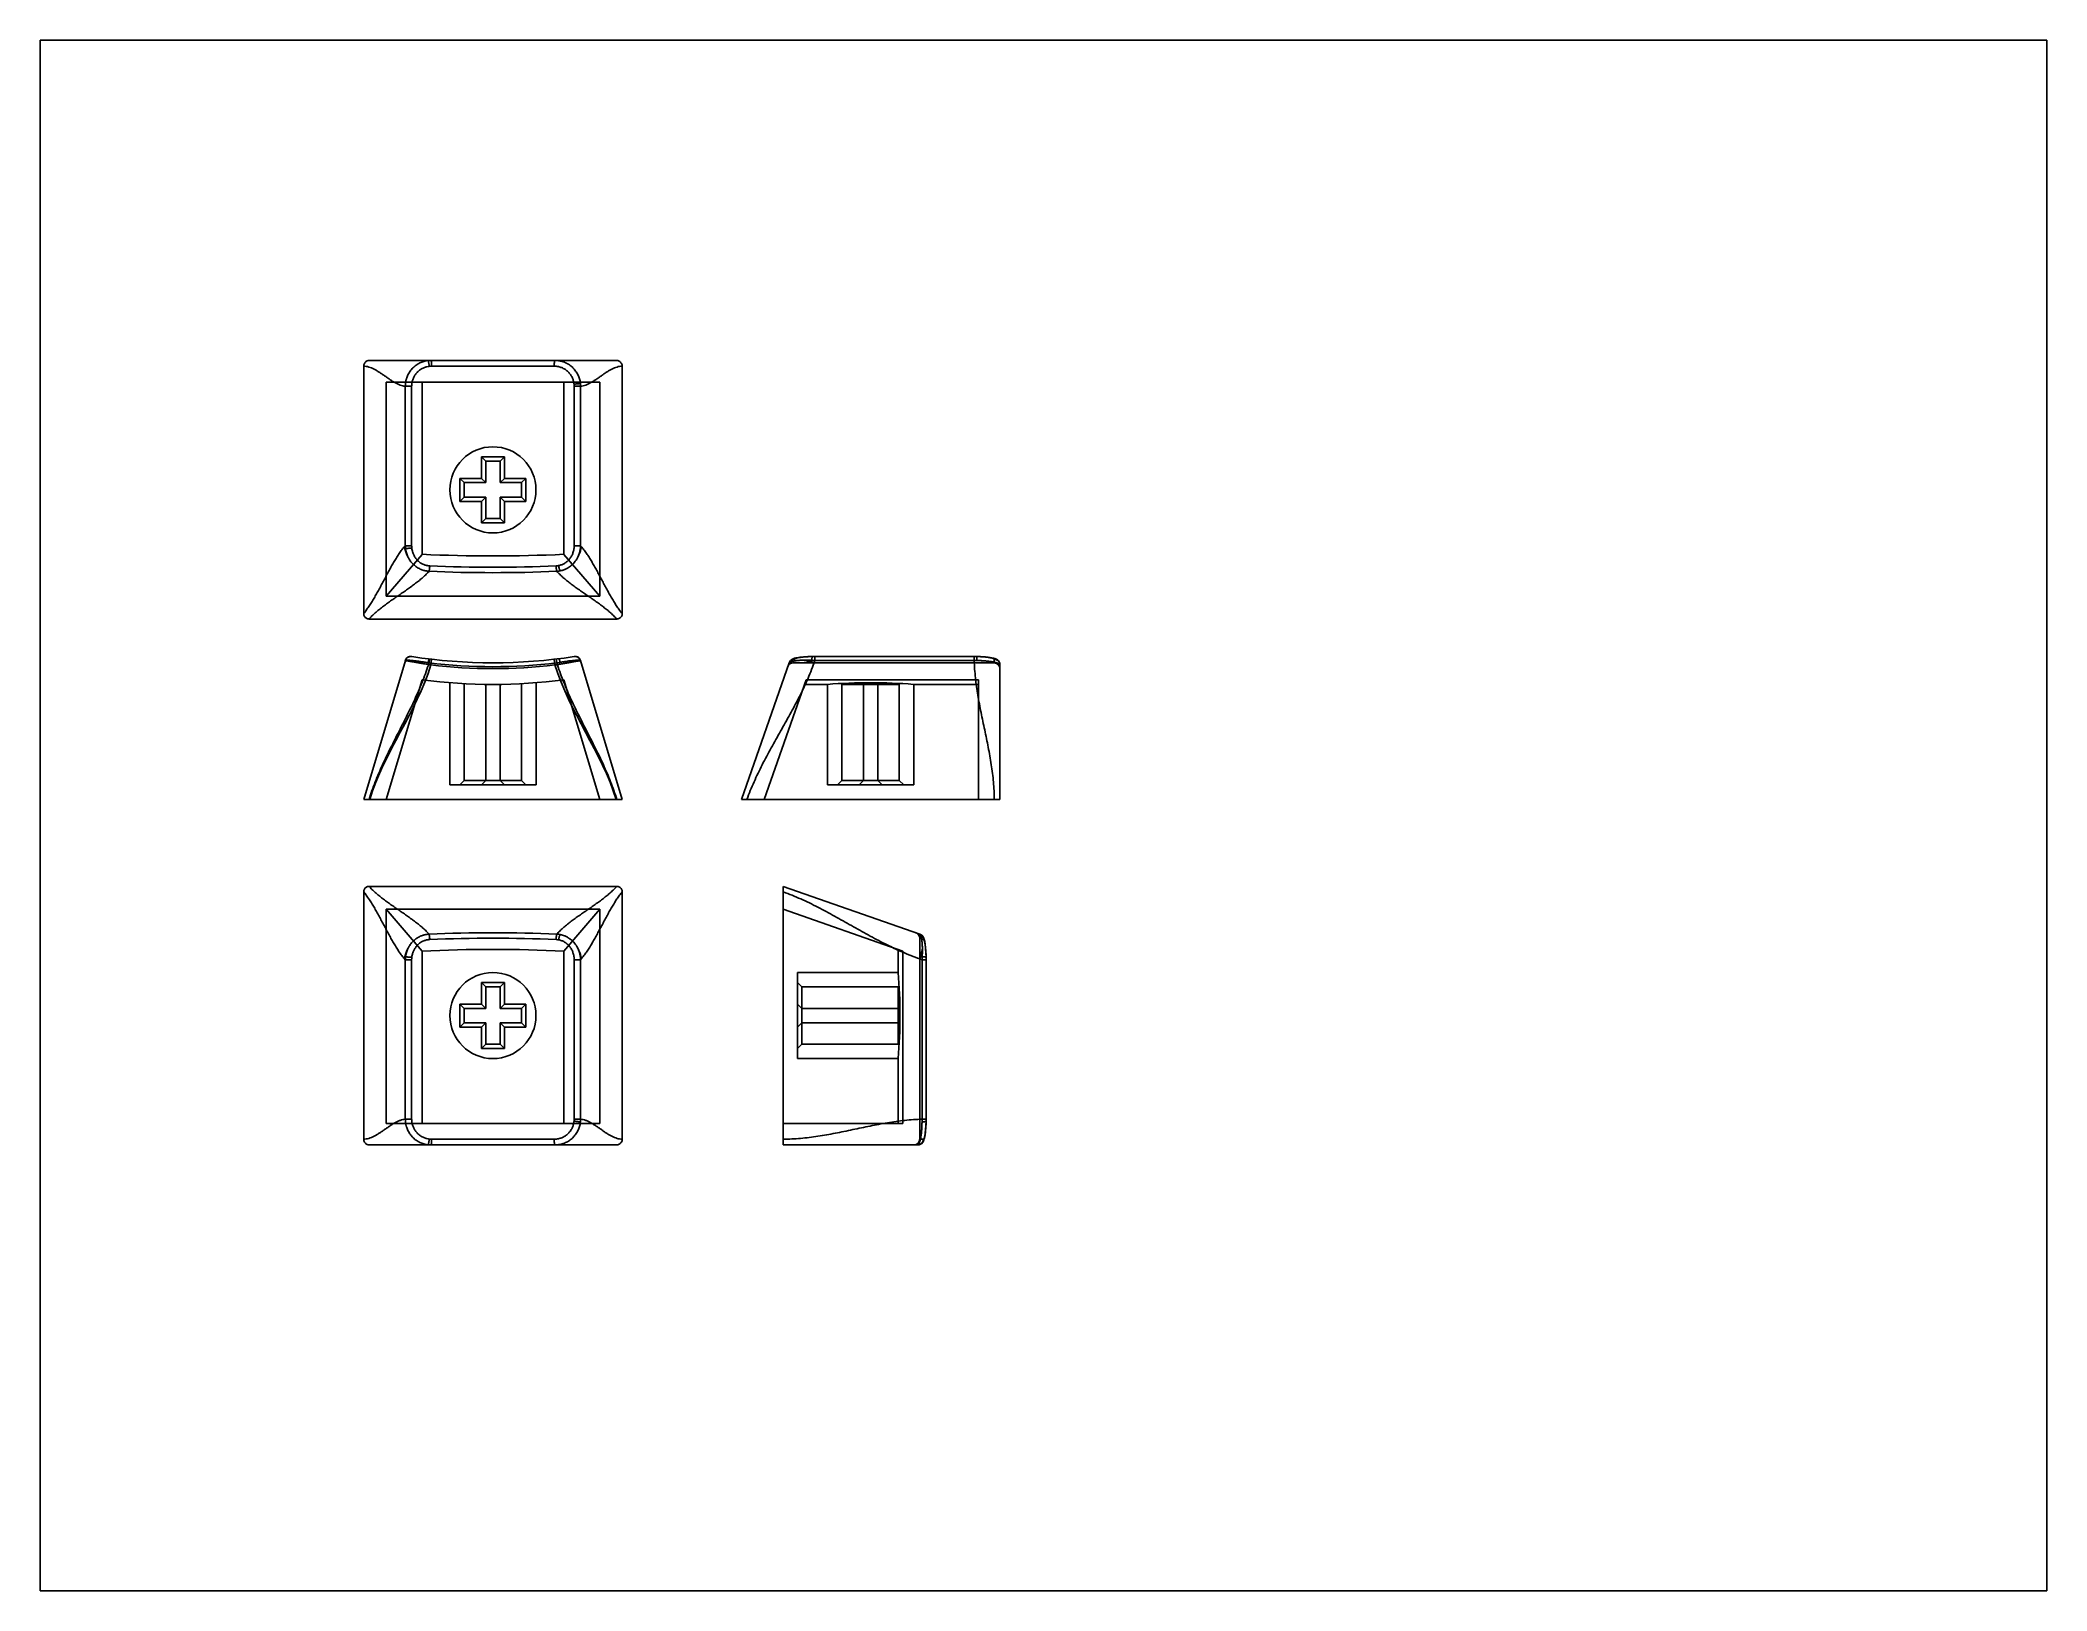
# Model space of a CAD drawing. Header units: inches. Extents: x 0 to 22, y 0 to 17.
import ezdxf

# ---------------------------------------------------------------- set-up
doc = ezdxf.new("R2010")
doc.units = ezdxf.units.IN
doc.header["$LTSCALE"] = 1.21
doc.header["$MEASUREMENT"] = 0
doc.layers.get('0').update_dxf_attribs({"linetype": 'CONTINUOUS'})

msp = doc.modelspace()

# ---------------------------------------------------------------- linework, layer by layer
at = {"color": 7, "linetype": 'Continuous'}
for p, q in [((0, 0), (0, 17)), ((0, 17), (22, 17)), ((22, 0), (22, 17)), ((4.292, 10.213), (4.285, 10.15)), ((5.636, 10.213), (5.644, 10.15)), ((0, 0), (22, 0))]:
    msp.add_line(p, q, dxfattribs=at)
at = {"color": 6, "linetype": 'Continuous'}
for p, q in [((3.547, 13.426), (3.547, 10.714)), ((6.315, 13.489), (3.613, 13.489)), ((4.292, 13.426), (5.636, 13.426)), ((6.381, 10.714), (6.381, 13.426)), ((3.793, 10.904), (3.793, 13.252)), ((6.135, 13.252), (3.793, 13.252)), ((4.003, 13.206), (4.003, 11.458)), ((4.073, 13.206), (4.003, 13.206)), ((4.073, 11.458), (4.073, 13.206)), ((4.187, 11.363), (4.187, 13.252)), ((5.742, 13.252), (5.742, 11.363)), ((5.855, 13.206), (5.855, 11.458)), ((5.925, 13.206), (5.855, 13.206)), ((5.925, 11.458), (5.925, 13.206)), ((6.135, 13.252), (6.135, 10.904)), ((4.838, 12.196), (4.838, 12.432)), ((4.885, 12.385), (4.838, 12.432)), ((4.838, 12.432), (5.09, 12.432)), ((4.885, 12.385), (4.885, 12.149)), ((5.043, 12.385), (4.885, 12.385)), ((5.043, 12.385), (5.09, 12.432)), ((5.043, 12.385), (5.043, 12.149)), ((5.09, 12.432), (5.09, 12.196)), ((4.602, 11.944), (4.602, 12.196)), ((4.649, 12.149), (4.602, 12.196)), ((4.602, 12.196), (4.838, 12.196)), ((4.649, 12.149), (4.649, 11.991)), ((4.885, 12.149), (4.649, 12.149)), ((4.885, 12.149), (4.838, 12.196)), ((5.043, 12.149), (5.09, 12.196)), ((5.279, 12.149), (5.043, 12.149)), ((5.09, 12.196), (5.326, 12.196)), ((5.279, 12.149), (5.326, 12.196)), ((5.279, 12.149), (5.279, 11.991)), ((5.326, 12.196), (5.326, 11.944)), ((4.602, 11.944), (4.649, 11.991)), ((4.838, 11.944), (4.602, 11.944)), ((4.649, 11.991), (4.885, 11.991)), ((4.838, 11.944), (4.885, 11.991)), ((4.838, 11.708), (4.838, 11.944)), ((4.885, 11.991), (4.885, 11.755)), ((5.043, 11.991), (5.279, 11.991)), ((5.09, 11.944), (5.043, 11.991)), ((5.043, 11.991), (5.043, 11.755)), ((5.326, 11.944), (5.09, 11.944)), ((5.09, 11.944), (5.09, 11.708)), ((5.326, 11.944), (5.279, 11.991)), ((4.838, 11.708), (4.885, 11.755)), ((5.09, 11.708), (4.838, 11.708)), ((4.885, 11.755), (5.043, 11.755)), ((5.09, 11.708), (5.043, 11.755)), ((3.996, 11.449), (4.003, 11.458)), ((4.073, 11.458), (4.003, 11.458)), ((5.925, 11.458), (5.855, 11.458)), ((5.925, 11.458), (5.932, 11.449)), ((4.187, 11.363), (3.793, 10.904)), ((6.135, 10.904), (5.742, 11.363)), ((5.896, 11.337), (5.896, 11.336)), ((6.135, 10.904), (3.793, 10.904)), ((3.606, 10.654), (6.322, 10.654)), ((4.004, 10.2), (3.547, 8.677)), ((4.073, 10.243), (4.066, 10.243)), ((4.073, 10.243), (4.075, 10.243)), ((5.7, 10.179), (5.665, 10.174)), ((5.855, 10.243), (5.854, 10.243)), ((5.862, 10.243), (5.855, 10.243)), ((5.896, 10.202), (5.896, 10.202)), ((6.381, 8.677), (5.925, 10.2)), ((8.212, 10.174), (7.688, 8.677)), ((8.272, 10.215), (8.257, 10.173)), ((10.46, 10.173), (8.257, 10.173)), ((8.371, 10.202), (8.371, 10.202)), ((8.493, 10.199), (8.484, 10.173)), ((8.493, 10.244), (8.493, 10.199)), ((10.24, 10.244), (8.493, 10.244)), ((10.24, 10.243), (8.493, 10.243)), ((10.24, 10.199), (8.493, 10.199)), ((10.24, 10.244), (10.24, 10.199)), ((10.46, 10.213), (10.46, 10.173)), ((10.523, 8.677), (10.523, 10.15)), ((4.187, 9.988), (3.793, 8.677)), ((4.492, 9.956), (4.492, 8.835)), ((4.649, 9.945), (4.649, 8.882)), ((4.885, 9.937), (4.885, 8.882)), ((5.043, 9.937), (5.043, 8.882)), ((5.279, 9.945), (5.279, 8.882)), ((5.437, 9.956), (5.437, 8.835)), ((6.135, 8.677), (5.742, 9.988)), ((8.397, 9.988), (7.939, 8.677)), ((8.632, 9.937), (8.38, 9.937)), ((10.287, 9.988), (8.397, 9.988)), ((8.632, 9.937), (8.632, 8.835)), ((8.79, 9.937), (8.79, 8.882)), ((9.419, 9.937), (8.79, 9.937)), ((9.026, 9.937), (8.79, 9.937)), ((9.026, 9.945), (9.026, 8.882)), ((9.183, 9.945), (9.026, 9.945)), ((9.183, 9.945), (9.183, 8.882)), ((9.419, 9.937), (9.183, 9.937)), ((9.419, 9.937), (9.419, 8.882)), ((9.577, 9.937), (9.577, 8.835)), ((10.287, 9.937), (9.577, 9.937)), ((10.287, 9.988), (10.287, 8.677)), ((4.492, 8.835), (5.437, 8.835)), ((4.649, 8.882), (4.602, 8.835)), ((5.279, 8.882), (4.649, 8.882)), ((4.885, 8.882), (4.838, 8.835)), ((5.043, 8.882), (5.09, 8.835)), ((5.279, 8.882), (5.326, 8.835)), ((9.577, 8.835), (8.632, 8.835)), ((8.742, 8.835), (8.79, 8.882)), ((9.419, 8.882), (8.79, 8.882)), ((8.978, 8.835), (9.026, 8.882)), ((9.183, 8.882), (9.23, 8.835)), ((9.419, 8.882), (9.467, 8.835)), ((6.381, 8.677), (3.547, 8.677)), ((10.523, 8.677), (7.688, 8.677)), ((3.606, 7.723), (6.322, 7.723)), ((8.147, 7.723), (8.147, 4.888)), ((9.643, 7.199), (8.147, 7.723)), ((3.547, 4.951), (3.547, 7.663)), ((6.381, 7.663), (6.381, 4.951)), ((3.793, 7.473), (3.793, 5.125)), ((4.187, 7.014), (3.793, 7.473)), ((6.135, 7.473), (3.793, 7.473)), ((6.135, 7.473), (5.742, 7.014)), ((6.135, 5.125), (6.135, 7.473)), ((9.458, 7.014), (8.147, 7.473)), ((5.896, 7.04), (5.896, 7.041)), ((9.643, 4.951), (9.643, 7.155)), ((9.685, 7.14), (9.643, 7.155)), ((9.672, 7.04), (9.672, 7.041)), ((3.996, 6.928), (4.003, 6.919)), ((4.003, 5.171), (4.003, 6.919)), ((4.073, 6.919), (4.003, 6.919)), ((4.073, 6.919), (4.073, 5.171)), ((4.187, 7.014), (4.187, 5.125)), ((5.742, 5.125), (5.742, 7.014)), ((5.925, 6.919), (5.855, 6.919)), ((5.855, 5.171), (5.855, 6.919)), ((5.925, 6.919), (5.932, 6.928)), ((5.925, 6.919), (5.925, 5.171)), ((9.407, 6.779), (9.407, 7.032)), ((9.458, 7.014), (9.458, 5.125)), ((9.669, 6.919), (9.643, 6.928)), ((9.714, 6.919), (9.669, 6.919)), ((9.669, 6.919), (9.669, 5.171)), ((9.713, 6.919), (9.713, 5.171)), ((9.714, 5.171), (9.714, 6.919)), ((4.838, 6.669), (4.838, 6.433)), ((4.838, 6.669), (4.885, 6.622)), ((5.09, 6.669), (4.838, 6.669)), ((4.885, 6.622), (4.885, 6.386)), ((4.885, 6.622), (5.043, 6.622)), ((5.09, 6.669), (5.043, 6.622)), ((5.043, 6.622), (5.043, 6.386)), ((5.09, 6.433), (5.09, 6.669)), ((8.304, 6.779), (8.304, 5.835)), ((9.407, 6.779), (8.304, 6.779)), ((8.304, 6.669), (8.351, 6.622)), ((8.351, 6.622), (8.351, 5.992)), ((9.407, 6.622), (8.351, 6.622)), ((9.407, 5.992), (9.407, 6.622)), ((9.407, 6.622), (9.407, 6.386)), ((4.602, 6.433), (4.602, 6.181)), ((4.602, 6.433), (4.649, 6.386)), ((4.838, 6.433), (4.602, 6.433)), ((4.649, 6.386), (4.649, 6.228)), ((4.649, 6.386), (4.885, 6.386)), ((4.838, 6.433), (4.885, 6.386)), ((5.09, 6.433), (5.043, 6.386)), ((5.043, 6.386), (5.279, 6.386)), ((5.326, 6.433), (5.09, 6.433)), ((5.326, 6.433), (5.279, 6.386)), ((5.279, 6.386), (5.279, 6.228)), ((5.326, 6.181), (5.326, 6.433)), ((8.304, 6.433), (8.351, 6.386)), ((9.415, 6.386), (8.351, 6.386)), ((9.415, 6.386), (9.415, 6.228)), ((4.649, 6.228), (4.602, 6.181)), ((4.602, 6.181), (4.838, 6.181)), ((4.885, 6.228), (4.649, 6.228)), ((4.885, 6.228), (4.838, 6.181)), ((4.838, 6.181), (4.838, 5.945)), ((4.885, 6.228), (4.885, 5.992)), ((5.279, 6.228), (5.043, 6.228)), ((5.043, 6.228), (5.09, 6.181)), ((5.043, 6.228), (5.043, 5.992)), ((5.09, 6.181), (5.326, 6.181)), ((5.09, 5.945), (5.09, 6.181)), ((5.279, 6.228), (5.326, 6.181)), ((8.351, 6.228), (8.304, 6.181)), ((9.415, 6.228), (8.351, 6.228)), ((9.407, 6.228), (9.407, 5.992)), ((4.885, 5.992), (4.838, 5.945)), ((4.838, 5.945), (5.09, 5.945)), ((5.043, 5.992), (4.885, 5.992)), ((5.043, 5.992), (5.09, 5.945)), ((8.351, 5.992), (8.304, 5.945)), ((9.407, 5.992), (8.351, 5.992)), ((9.407, 5.835), (8.304, 5.835)), ((9.407, 5.125), (9.407, 5.835)), ((6.135, 5.125), (3.793, 5.125)), ((4.073, 5.171), (4.003, 5.171)), ((5.925, 5.171), (5.855, 5.171)), ((9.458, 5.125), (8.147, 5.125)), ((9.714, 5.171), (9.669, 5.171)), ((6.316, 4.888), (3.613, 4.888)), ((4.292, 4.951), (5.636, 4.951)), ((8.147, 4.888), (9.62, 4.888)), ((9.683, 4.951), (9.643, 4.951))]:
    msp.add_line(p, q, dxfattribs=at)
for points in [[(4.014, 10.219), (4.01, 10.213), (4.007, 10.206), (4.003, 10.199)], [(4.031, 10.235), (4.025, 10.23), (4.019, 10.225), (4.014, 10.219)], [(4.073, 10.243), (4.068, 10.243), (4.062, 10.243), (4.056, 10.243), (4.05, 10.242), (4.043, 10.24), (4.037, 10.238), (4.031, 10.235)], [(4.066, 10.243), (4.051, 10.242), (4.037, 10.238)], [(5.897, 10.235), (5.891, 10.238), (5.884, 10.24), (5.878, 10.242), (5.871, 10.243), (5.865, 10.243), (5.86, 10.243), (5.855, 10.243)], [(5.891, 10.238), (5.877, 10.242), (5.862, 10.243)], [(5.914, 10.219), (5.909, 10.225), (5.903, 10.23), (5.897, 10.235)], [(5.925, 10.199), (5.922, 10.206), (5.918, 10.213), (5.914, 10.219)], [(8.197, 10.131), (8.206, 10.148), (8.22, 10.161), (8.237, 10.17), (8.257, 10.173)], [(8.466, 10.243), (8.416, 10.242), (8.369, 10.238), (8.327, 10.234), (8.295, 10.228), (8.272, 10.223), (8.256, 10.217), (8.242, 10.21), (8.23, 10.201), (8.22, 10.189), (8.212, 10.174)], [(8.239, 10.208), (8.228, 10.199), (8.219, 10.187), (8.212, 10.174)], [(8.493, 10.243), (8.445, 10.243), (8.4, 10.241), (8.358, 10.237), (8.321, 10.233), (8.289, 10.227), (8.267, 10.221), (8.252, 10.215), (8.239, 10.208)], [(8.493, 10.243), (8.483, 10.243), (8.475, 10.243), (8.466, 10.243)], [(10.264, 10.243), (10.256, 10.243), (10.248, 10.243), (10.24, 10.243)], [(10.504, 10.197), (10.493, 10.207), (10.48, 10.214), (10.465, 10.22), (10.444, 10.226), (10.414, 10.231), (10.375, 10.237), (10.332, 10.24), (10.287, 10.243), (10.24, 10.243)], [(10.523, 10.151), (10.519, 10.17), (10.514, 10.184), (10.506, 10.195), (10.495, 10.205), (10.484, 10.212), (10.47, 10.218), (10.453, 10.223), (10.429, 10.229), (10.395, 10.234), (10.354, 10.239), (10.31, 10.242), (10.264, 10.243)], [(10.523, 10.151), (10.521, 10.165), (10.517, 10.177), (10.512, 10.187), (10.504, 10.197)], [(9.601, 7.214), (9.617, 7.205), (9.631, 7.191), (9.64, 7.174), (9.643, 7.155)], [(9.713, 6.945), (9.711, 6.995), (9.708, 7.042), (9.703, 7.084), (9.698, 7.117), (9.693, 7.139), (9.687, 7.156), (9.68, 7.17), (9.67, 7.181), (9.659, 7.191), (9.644, 7.199)], [(9.678, 7.173), (9.668, 7.183), (9.657, 7.192), (9.644, 7.199)], [(9.713, 6.919), (9.712, 6.967), (9.71, 7.012), (9.707, 7.053), (9.703, 7.09), (9.697, 7.122), (9.691, 7.145), (9.685, 7.16), (9.678, 7.173)], [(9.713, 6.919), (9.713, 6.928), (9.713, 6.937), (9.713, 6.945)], [(9.62, 4.888), (9.64, 4.892), (9.653, 4.898), (9.665, 4.906), (9.674, 4.916), (9.682, 4.928), (9.687, 4.941), (9.693, 4.959), (9.698, 4.982), (9.704, 5.017), (9.708, 5.057), (9.711, 5.101), (9.713, 5.147)], [(9.667, 4.908), (9.676, 4.919), (9.683, 4.931), (9.689, 4.947), (9.695, 4.968), (9.701, 4.997), (9.706, 5.037), (9.71, 5.079), (9.712, 5.125), (9.713, 5.171)], [(9.713, 5.147), (9.713, 5.155), (9.713, 5.163), (9.713, 5.171)], [(9.62, 4.888), (9.635, 4.891), (9.647, 4.895), (9.657, 4.9), (9.667, 4.908)]]:
    msp.add_lwpolyline(points, dxfattribs=at)
for centre in [(4.964, 12.07), (4.964, 6.307)]:
    msp.add_circle(centre, 0.472, dxfattribs=at)
for centre, radius, start, end in [((4.285, 13.21), 0.279, 89.9916, 96.8302), ((4.292, 13.206), 0.219, 89.9951, 96.759), ((5.632, 13.206), 0.223, 359.9978, 5.875), ((4.32, 11.458), 0.247, 179.9935, 185.9574), ((4.3, 11.463), 0.297, 187.1808, 205.2452), ((4.964, 27.302), 16.08, 267.5303, 272.4697), ((5.648, 11.438), 0.201, 272.4709, 280.3466), ((4.964, 27.599), 16.437, 267.5573, 272.4427), ((4.064, 10.181), 0.063, 81.0246, 163.3008), ((4.964, 15.882), 5.709, 261.0246, 278.9754), ((4.964, 15.903), 5.772, 263.0284, 276.9716), ((4.964, 15.882), 5.772, 263.2386, 276.7614), ((5.865, 10.181), 0.063, 16.6992, 98.9754), ((8.493, 8.683), 1.56, 89.9988, 90.9413), ((10.24, 8.837), 1.406, 89.0717, 90.0006), ((10.46, 10.11), 0.063, 0, 90), ((4.964, 15.882), 5.945, 262.4857, 277.5143), ((9.104, 4.011), 5.945, 85.4419, 94.5581), ((4.3, 6.914), 0.297, 154.7548, 172.8192), ((4.964, -9.222), 16.437, 87.5573, 92.4427), ((4.964, -8.925), 16.08, 87.5303, 92.4697), ((5.648, 6.939), 0.201, 79.6534, 87.5291), ((4.32, 6.919), 0.247, 174.0426, 180.0065), ((8.153, 6.919), 1.56, 359.9988, 0.9413), ((3.481, 6.307), 5.945, 355.4419, 4.5581), ((5.632, 5.171), 0.223, 354.125, 0.0022), ((8.307, 5.171), 1.406, 359.0717, 0.0006), ((4.285, 5.167), 0.279, 263.1698, 270.0084), ((4.292, 5.171), 0.219, 263.241, 270.0049), ((9.58, 4.951), 0.063, 270, 360)]:
    msp.add_arc(centre, radius, start, end, dxfattribs=at)
at = {"color": 7, "linetype": 'Continuous'}
for centre, radius, start, end in [((3.769, 13.426), 0.523, 359.9931, 1.7384), ((3.461, 13.417), 0.831, 0.6146, 1.7), ((6.153, 13.426), 0.517, 178.2521, 180.0164), ((6.411, 13.418), 0.775, 178.2601, 179.4254), ((10.46, 10.149), 0.0634, 75.4602, 90.0019), ((3.461, 4.96), 0.831, 358.3, 359.3854), ((3.769, 4.951), 0.523, 358.2616, 0.0069), ((6.411, 4.959), 0.775, 180.5746, 181.7399), ((6.153, 4.951), 0.517, 179.9836, 181.7479), ((9.619, 4.951), 0.0634, 345.4602, 0.0019)]:
    msp.add_arc(centre, radius, start, end, dxfattribs=at)
at = {"color": 6, "linetype": 'Continuous'}
for centre, start_param, end_param in [((4.964, 13.426), -1.701945, -1.439647), ((4.964, 4.951), 1.439647, 1.701945)]:
    msp.add_ellipse(centre, major_axis=(5.945, 0), ratio=0.35, start_param=start_param, end_param=end_param, dxfattribs=at)
for points, knots in [([(3.613, 13.489), (3.607, 13.489), (3.595, 13.487), (3.579, 13.481), (3.565, 13.47), (3.555, 13.457), (3.548, 13.442), (3.547, 13.431), (3.547, 13.426)], [0, 0, 0, 0, 0.174982, 0.346151, 0.514267, 0.678932, 0.840826, 1, 1, 1, 1]), ([(4.003, 13.206), (3.994, 13.207), (3.974, 13.21), (3.946, 13.219), (3.917, 13.231), (3.889, 13.246), (3.86, 13.263), (3.832, 13.281), (3.803, 13.301), (3.775, 13.321), (3.747, 13.341), (3.718, 13.36), (3.69, 13.378), (3.661, 13.393), (3.633, 13.407), (3.604, 13.417), (3.576, 13.424), (3.556, 13.426), (3.547, 13.426)], [0, 0, 0, 0, 0.056356, 0.114455, 0.174764, 0.237348, 0.301982, 0.368246, 0.435594, 0.503408, 0.571042, 0.637859, 0.703276, 0.76681, 0.828139, 0.887186, 0.944226, 1, 1, 1, 1]), ([(4.003, 13.206), (4.003, 13.21), (4.004, 13.217), (4.004, 13.229), (4.005, 13.241), (4.007, 13.253), (4.009, 13.265), (4.012, 13.276), (4.015, 13.287), (4.02, 13.302), (4.027, 13.321), (4.038, 13.342), (4.05, 13.362), (4.063, 13.381), (4.079, 13.399), (4.095, 13.416), (4.113, 13.431), (4.139, 13.449), (4.174, 13.467), (4.214, 13.481), (4.24, 13.485), (4.251, 13.487)], [0, 0, 0, 0, 0.027159, 0.056175, 0.085938, 0.115368, 0.144246, 0.172923, 0.201736, 0.230637, 0.288269, 0.345617, 0.402877, 0.460243, 0.517699, 0.574846, 0.631892, 0.689039, 0.804071, 0.918844, 1, 1, 1, 1]), ([(4.266, 13.424), (4.258, 13.423), (4.237, 13.419), (4.206, 13.409), (4.179, 13.395), (4.159, 13.381), (4.145, 13.369), (4.132, 13.356), (4.12, 13.342), (4.109, 13.327), (4.1, 13.312), (4.092, 13.295), (4.085, 13.278), (4.08, 13.26), (4.077, 13.245), (4.075, 13.233), (4.074, 13.221), (4.073, 13.212), (4.073, 13.206)], [0, 0, 0, 0, 0.08128, 0.196181, 0.311278, 0.368433, 0.425473, 0.482602, 0.540029, 0.59736, 0.654581, 0.711889, 0.769481, 0.827149, 0.884663, 0.913478, 0.942224, 1, 1, 1, 1]), ([(4.266, 13.424), (4.266, 13.429), (4.264, 13.437), (4.263, 13.449), (4.261, 13.459), (4.259, 13.467), (4.257, 13.474), (4.256, 13.478), (4.255, 13.48), (4.254, 13.482), (4.253, 13.484), (4.252, 13.486), (4.252, 13.486), (4.251, 13.487)], [0, 0, 0, 0, 0.206774, 0.389736, 0.548972, 0.684612, 0.796866, 0.84434, 0.886135, 0.922363, 0.953195, 0.978912, 1, 1, 1, 1]), ([(5.854, 13.229), (5.853, 13.236), (5.85, 13.256), (5.84, 13.287), (5.827, 13.315), (5.813, 13.336), (5.802, 13.35), (5.789, 13.364), (5.775, 13.376), (5.76, 13.388), (5.744, 13.398), (5.727, 13.406), (5.71, 13.413), (5.692, 13.419), (5.677, 13.422), (5.664, 13.424), (5.652, 13.425), (5.642, 13.426), (5.636, 13.426)], [0, 0, 0, 0, 0.070974, 0.186137, 0.301004, 0.359346, 0.417373, 0.475302, 0.533347, 0.59199, 0.650334, 0.708611, 0.767044, 0.825404, 0.883532, 0.912638, 0.941666, 1, 1, 1, 1]), ([(5.644, 13.489), (5.647, 13.489), (5.655, 13.488), (5.667, 13.488), (5.679, 13.486), (5.691, 13.485), (5.703, 13.482), (5.715, 13.479), (5.727, 13.476), (5.742, 13.471), (5.76, 13.464), (5.782, 13.453), (5.802, 13.44), (5.822, 13.425), (5.84, 13.409), (5.856, 13.392), (5.871, 13.373), (5.889, 13.346), (5.903, 13.317), (5.913, 13.287), (5.92, 13.262), (5.922, 13.245), (5.923, 13.235)], [0, 0, 0, 0, 0.027454, 0.056686, 0.086638, 0.116278, 0.145397, 0.174339, 0.203438, 0.232646, 0.291029, 0.349272, 0.4076, 0.466243, 0.524302, 0.582257, 0.640318, 0.698702, 0.813656, 0.871223, 0.928994, 1, 1, 1, 1]), ([(6.381, 13.426), (6.372, 13.426), (6.353, 13.424), (6.324, 13.417), (6.295, 13.407), (6.267, 13.393), (6.238, 13.378), (6.21, 13.36), (6.181, 13.341), (6.153, 13.321), (6.125, 13.301), (6.096, 13.281), (6.068, 13.263), (6.039, 13.246), (6.011, 13.231), (5.982, 13.219), (5.954, 13.21), (5.934, 13.207), (5.925, 13.206)], [0, 0, 0, 0, 0.055774, 0.112814, 0.171861, 0.23319, 0.296724, 0.362141, 0.428958, 0.496592, 0.564406, 0.631754, 0.698018, 0.762652, 0.825236, 0.885545, 0.943644, 1, 1, 1, 1]), ([(6.381, 13.426), (6.381, 13.431), (6.38, 13.442), (6.373, 13.457), (6.363, 13.47), (6.349, 13.481), (6.333, 13.487), (6.321, 13.489), (6.316, 13.489)], [0, 0, 0, 0, 0.159407, 0.321364, 0.485981, 0.653995, 0.825062, 1, 1, 1, 1]), ([(5.854, 13.229), (5.861, 13.229), (5.876, 13.231), (5.895, 13.233), (5.911, 13.234), (5.92, 13.235), (5.923, 13.235)], [0, 0, 0, 0, 0.338325, 0.617755, 0.838304, 1, 1, 1, 1]), ([(5.923, 13.235), (5.924, 13.232), (5.924, 13.225), (5.925, 13.215), (5.925, 13.209), (5.925, 13.206)], [0, 0, 0, 0, 0.34235, 0.683943, 1, 1, 1, 1]), ([(3.547, 10.714), (3.557, 10.726), (3.577, 10.752), (3.605, 10.792), (3.633, 10.836), (3.661, 10.883), (3.689, 10.931), (3.716, 10.981), (3.744, 11.032), (3.771, 11.083), (3.798, 11.135), (3.826, 11.186), (3.853, 11.236), (3.881, 11.284), (3.909, 11.33), (3.937, 11.373), (3.966, 11.413), (3.986, 11.438), (3.996, 11.449)], [0, 0, 0, 0, 0.054328, 0.11187, 0.172273, 0.235119, 0.29995, 0.366279, 0.433599, 0.501395, 0.569143, 0.636323, 0.70242, 0.766931, 0.829372, 0.889291, 0.94628, 1, 1, 1, 1]), ([(3.996, 11.449), (3.999, 11.417), (4.01, 11.378), (4.028, 11.343), (4.032, 11.337)], [0, 0, 0, 0, 0.817877, 1, 1, 1, 1]), ([(4.006, 11.426), (4.005, 11.43), (4.004, 11.437), (4.004, 11.448), (4.003, 11.455), (4.003, 11.458)], [0, 0, 0, 0, 0.342239, 0.683491, 1, 1, 1, 1]), ([(5.684, 11.24), (5.69, 11.241), (5.701, 11.244), (5.718, 11.249), (5.734, 11.256), (5.749, 11.264), (5.765, 11.274), (5.779, 11.286), (5.793, 11.298), (5.805, 11.313), (5.816, 11.328), (5.827, 11.345), (5.835, 11.363), (5.842, 11.381), (5.848, 11.4), (5.851, 11.416), (5.853, 11.429), (5.854, 11.442), (5.855, 11.452), (5.855, 11.458)], [0, 0, 0, 0, 0.057657, 0.114974, 0.172451, 0.230123, 0.291695, 0.353108, 0.414626, 0.476498, 0.541843, 0.607035, 0.672337, 0.737984, 0.803534, 0.86891, 0.901665, 0.934341, 1, 1, 1, 1]), ([(5.896, 11.337), (5.9, 11.343), (5.918, 11.378), (5.929, 11.417), (5.933, 11.449)], [0, 0, 0, 0, 0.182185, 1, 1, 1, 1]), ([(5.925, 11.458), (5.925, 11.455), (5.925, 11.446), (5.923, 11.434), (5.922, 11.422), (5.92, 11.409), (5.917, 11.397), (5.914, 11.385), (5.911, 11.373), (5.905, 11.357), (5.9, 11.345), (5.897, 11.337), (5.897, 11.337)], [0, 0, 0, 0, 0.093066, 0.192043, 0.2935, 0.394056, 0.492992, 0.591434, 0.690489, 0.789963, 0.98938, 1, 1, 1, 1]), ([(5.933, 11.449), (5.943, 11.438), (5.962, 11.413), (5.991, 11.373), (6.019, 11.33), (6.047, 11.284), (6.075, 11.236), (6.102, 11.186), (6.13, 11.135), (6.157, 11.083), (6.185, 11.032), (6.212, 10.981), (6.239, 10.931), (6.267, 10.883), (6.295, 10.836), (6.323, 10.792), (6.352, 10.752), (6.371, 10.726), (6.381, 10.714)], [0, 0, 0, 0, 0.05372, 0.110709, 0.170628, 0.233069, 0.29758, 0.363677, 0.430857, 0.498605, 0.566401, 0.633721, 0.70005, 0.764881, 0.827727, 0.88813, 0.945672, 1, 1, 1, 1]), ([(4.075, 11.433), (4.067, 11.432), (4.053, 11.43), (4.034, 11.429), (4.018, 11.427), (4.01, 11.426), (4.006, 11.426)], [0, 0, 0, 0, 0.333346, 0.611202, 0.833225, 1, 1, 1, 1]), ([(4.264, 11.178), (4.26, 11.178), (4.253, 11.178), (4.242, 11.18), (4.231, 11.181), (4.22, 11.184), (4.209, 11.186), (4.199, 11.189), (4.188, 11.193), (4.174, 11.198), (4.158, 11.206), (4.138, 11.216), (4.12, 11.229), (4.103, 11.243), (4.086, 11.258), (4.067, 11.279), (4.048, 11.306), (4.036, 11.327), (4.032, 11.337)], [0, 0, 0, 0, 0.035097, 0.072479, 0.110743, 0.148894, 0.186315, 0.223446, 0.260831, 0.298397, 0.373477, 0.448362, 0.523297, 0.598518, 0.673481, 0.748146, 0.897387, 1, 1, 1, 1]), ([(4.075, 11.433), (4.076, 11.424), (4.079, 11.404), (4.088, 11.373), (4.103, 11.341), (4.12, 11.316), (4.135, 11.299), (4.147, 11.287), (4.16, 11.276), (4.174, 11.267), (4.189, 11.258), (4.205, 11.251), (4.221, 11.246), (4.237, 11.241), (4.254, 11.238), (4.266, 11.237), (4.271, 11.237)], [0, 0, 0, 0, 0.084936, 0.203744, 0.322273, 0.435686, 0.492208, 0.548831, 0.605549, 0.661981, 0.718338, 0.77484, 0.831266, 0.887456, 0.94363, 1, 1, 1, 1]), ([(4.264, 11.178), (4.264, 11.179), (4.265, 11.182), (4.266, 11.188), (4.267, 11.194), (4.269, 11.204), (4.27, 11.218), (4.271, 11.231), (4.271, 11.237)], [0, 0, 0, 0, 0.077664, 0.168436, 0.272586, 0.390293, 0.667379, 1, 1, 1, 1]), ([(5.665, 11.178), (5.664, 11.179), (5.663, 11.182), (5.662, 11.188), (5.661, 11.194), (5.659, 11.204), (5.658, 11.218), (5.657, 11.231), (5.657, 11.237)], [0, 0, 0, 0, 0.077739, 0.168611, 0.272887, 0.390746, 0.667654, 1, 1, 1, 1]), ([(5.684, 11.24), (5.686, 11.234), (5.688, 11.222), (5.691, 11.208), (5.694, 11.198), (5.696, 11.192), (5.698, 11.187), (5.699, 11.184), (5.7, 11.182)], [0, 0, 0, 0, 0.326976, 0.602123, 0.720449, 0.826082, 0.919185, 1, 1, 1, 1]), ([(5.896, 11.336), (5.892, 11.328), (5.883, 11.311), (5.867, 11.288), (5.85, 11.266), (5.832, 11.248), (5.814, 11.234), (5.797, 11.222), (5.781, 11.212), (5.766, 11.204), (5.753, 11.198), (5.741, 11.193), (5.729, 11.189), (5.719, 11.186), (5.709, 11.184), (5.703, 11.183), (5.7, 11.182)], [0, 0, 0, 0, 0.110337, 0.219927, 0.326131, 0.425303, 0.515549, 0.596242, 0.668094, 0.731727, 0.788204, 0.83886, 0.884543, 0.92601, 0.964232, 1, 1, 1, 1]), ([(4.264, 11.178), (4.253, 11.166), (4.232, 11.143), (4.196, 11.11), (4.158, 11.077), (4.116, 11.045), (4.073, 11.012), (4.028, 10.98), (3.982, 10.948), (3.935, 10.916), (3.889, 10.884), (3.842, 10.852), (3.797, 10.819), (3.754, 10.787), (3.713, 10.754), (3.674, 10.722), (3.638, 10.688), (3.617, 10.666), (3.606, 10.654)], [0, 0, 0, 0, 0.054793, 0.112452, 0.172727, 0.235281, 0.299715, 0.365592, 0.432448, 0.499799, 0.567158, 0.634034, 0.699946, 0.764428, 0.82704, 0.887385, 0.945123, 1, 1, 1, 1]), ([(5.7, 11.182), (5.697, 11.181), (5.691, 11.18), (5.682, 11.179), (5.673, 11.178), (5.667, 11.178), (5.665, 11.178)], [0, 0, 0, 0, 0.255515, 0.5139, 0.765336, 1, 1, 1, 1]), ([(6.322, 10.654), (6.312, 10.666), (6.29, 10.688), (6.254, 10.722), (6.216, 10.754), (6.174, 10.787), (6.131, 10.819), (6.086, 10.852), (6.04, 10.884), (5.993, 10.916), (5.946, 10.948), (5.9, 10.98), (5.855, 11.012), (5.812, 11.045), (5.771, 11.077), (5.732, 11.11), (5.696, 11.143), (5.675, 11.166), (5.665, 11.178)], [0, 0, 0, 0, 0.054877, 0.112615, 0.17296, 0.235572, 0.300054, 0.365966, 0.432842, 0.500201, 0.567552, 0.634408, 0.700285, 0.764719, 0.827273, 0.887548, 0.945207, 1, 1, 1, 1]), ([(3.547, 10.714), (3.547, 10.709), (3.548, 10.698), (3.554, 10.683), (3.564, 10.671), (3.576, 10.661), (3.59, 10.655), (3.601, 10.654), (3.606, 10.654)], [0, 0, 0, 0, 0.174677, 0.341621, 0.505021, 0.667146, 0.830957, 1, 1, 1, 1]), ([(6.322, 10.654), (6.327, 10.654), (6.338, 10.655), (6.352, 10.661), (6.365, 10.671), (6.374, 10.683), (6.38, 10.698), (6.381, 10.709), (6.381, 10.714)], [0, 0, 0, 0, 0.169461, 0.333547, 0.495791, 0.659129, 0.825807, 1, 1, 1, 1]), ([(4.264, 10.174), (4.244, 10.109), (4.198, 9.981), (4.118, 9.794), (4.029, 9.609), (3.935, 9.425), (3.842, 9.242), (3.753, 9.057), (3.672, 8.869), (3.626, 8.742), (3.606, 8.677)], [0, 0, 0, 0, 0.123755, 0.248397, 0.373923, 0.499981, 0.626042, 0.751579, 0.876235, 1, 1, 1, 1]), ([(3.996, 10.173), (3.996, 10.176), (3.999, 10.181), (4.004, 10.188), (4.012, 10.194), (4.02, 10.198), (4.027, 10.2), (4.03, 10.202), (4.032, 10.202)], [0, 0, 0, 0, 0.162409, 0.340175, 0.542477, 0.777212, 0.885235, 1, 1, 1, 1]), ([(4.006, 10.201), (4.005, 10.201), (4.005, 10.2), (4.004, 10.199), (4.003, 10.199), (4.003, 10.199)], [0, 0, 0, 0, 0.519272, 0.831049, 1, 1, 1, 1]), ([(4.003, 10.199), (4.003, 10.199), (4.003, 10.199), (4.003, 10.199), (4.003, 10.199), (4.004, 10.199), (4.004, 10.199), (4.004, 10.199), (4.004, 10.199), (4.005, 10.199), (4.005, 10.199), (4.005, 10.199), (4.006, 10.199), (4.006, 10.199), (4.008, 10.198), (4.01, 10.198), (4.012, 10.198), (4.015, 10.197), (4.019, 10.196), (4.023, 10.196), (4.029, 10.195), (4.038, 10.193), (4.05, 10.191), (4.064, 10.188), (4.079, 10.186), (4.096, 10.183), (4.114, 10.179), (4.14, 10.175), (4.175, 10.168), (4.215, 10.162), (4.24, 10.157), (4.251, 10.156)], [0, 0, 0, 0, 0.000076, 0.000271, 0.000589, 0.001029, 0.001592, 0.002279, 0.004019, 0.005074, 0.006251, 0.007552, 0.008976, 0.012194, 0.015895, 0.024712, 0.035455, 0.048153, 0.062761, 0.079213, 0.097471, 0.139242, 0.187802, 0.243071, 0.304627, 0.371655, 0.44382, 0.52093, 0.688601, 0.868305, 1, 1, 1, 1]), ([(4.075, 10.243), (4.071, 10.243), (4.063, 10.243), (4.052, 10.242), (4.042, 10.239), (4.032, 10.235), (4.024, 10.229), (4.017, 10.221), (4.011, 10.211), (4.007, 10.204), (4.006, 10.201)], [0, 0, 0, 0, 0.136937, 0.263802, 0.383523, 0.499574, 0.615542, 0.735412, 0.862605, 1, 1, 1, 1]), ([(4.032, 10.202), (4.029, 10.202), (4.023, 10.202), (4.016, 10.202), (4.01, 10.202), (4.007, 10.201), (4.006, 10.201)], [0, 0, 0, 0, 0.346545, 0.629538, 0.847535, 1, 1, 1, 1]), ([(4.264, 10.174), (4.26, 10.174), (4.253, 10.175), (4.239, 10.177), (4.22, 10.18), (4.199, 10.183), (4.178, 10.186), (4.158, 10.189), (4.139, 10.192), (4.12, 10.194), (4.103, 10.196), (4.087, 10.198), (4.072, 10.199), (4.059, 10.201), (4.045, 10.202), (4.036, 10.202), (4.032, 10.202)], [0, 0, 0, 0, 0.044669, 0.092104, 0.188204, 0.280139, 0.370159, 0.457342, 0.540682, 0.619963, 0.694868, 0.764461, 0.828327, 0.886462, 0.9386, 1, 1, 1, 1]), ([(4.266, 10.216), (4.266, 10.216), (4.265, 10.215), (4.264, 10.214), (4.263, 10.212), (4.262, 10.21), (4.262, 10.208), (4.26, 10.204), (4.259, 10.198), (4.257, 10.19), (4.255, 10.18), (4.253, 10.168), (4.252, 10.16), (4.251, 10.156)], [0, 0, 0, 0, 0.018477, 0.041642, 0.070187, 0.10448, 0.144734, 0.191078, 0.302333, 0.438676, 0.600324, 0.787404, 1, 1, 1, 1]), ([(4.251, 10.156), (4.255, 10.155), (4.263, 10.154), (4.274, 10.152), (4.281, 10.151), (4.285, 10.15)], [0, 0, 0, 0, 0.342161, 0.683681, 1, 1, 1, 1]), ([(4.264, 10.174), (4.264, 10.177), (4.265, 10.183), (4.266, 10.191), (4.267, 10.198), (4.268, 10.204), (4.269, 10.208), (4.27, 10.21), (4.27, 10.212), (4.27, 10.213), (4.271, 10.214), (4.271, 10.215), (4.271, 10.215), (4.271, 10.215)], [0, 0, 0, 0, 0.222159, 0.416449, 0.582885, 0.721488, 0.832474, 0.877529, 0.915645, 0.946852, 0.971201, 0.988809, 1, 1, 1, 1]), ([(5.644, 10.15), (5.647, 10.151), (5.655, 10.152), (5.667, 10.154), (5.679, 10.156), (5.695, 10.159), (5.715, 10.162), (5.738, 10.166), (5.76, 10.17), (5.781, 10.173), (5.802, 10.177), (5.821, 10.181), (5.839, 10.184), (5.855, 10.187), (5.87, 10.189), (5.887, 10.192), (5.901, 10.195), (5.912, 10.197), (5.918, 10.198), (5.921, 10.198), (5.923, 10.199), (5.923, 10.199)], [0, 0, 0, 0, 0.04043, 0.083483, 0.127485, 0.17079, 0.254566, 0.336849, 0.416807, 0.493502, 0.566693, 0.636039, 0.700044, 0.758801, 0.812161, 0.859818, 0.935002, 0.962781, 0.983783, 0.993216, 1, 1, 1, 1]), ([(5.665, 10.174), (5.664, 10.177), (5.663, 10.183), (5.662, 10.191), (5.661, 10.198), (5.66, 10.204), (5.659, 10.208), (5.659, 10.21), (5.658, 10.212), (5.658, 10.213), (5.658, 10.214), (5.657, 10.215), (5.657, 10.215), (5.657, 10.215)], [0, 0, 0, 0, 0.22235, 0.416781, 0.583306, 0.721946, 0.832741, 0.87772, 0.915773, 0.946928, 0.971239, 0.988822, 1, 1, 1, 1]), ([(6.322, 8.677), (6.302, 8.742), (6.256, 8.869), (6.176, 9.057), (6.086, 9.242), (5.993, 9.425), (5.9, 9.609), (5.81, 9.794), (5.73, 9.981), (5.684, 10.109), (5.665, 10.174)], [0, 0, 0, 0, 0.123765, 0.248421, 0.373958, 0.500019, 0.626077, 0.751603, 0.876245, 1, 1, 1, 1]), ([(5.684, 10.219), (5.685, 10.219), (5.685, 10.219), (5.686, 10.218), (5.687, 10.217), (5.688, 10.216), (5.689, 10.214), (5.691, 10.212), (5.692, 10.208), (5.694, 10.202), (5.696, 10.196), (5.698, 10.188), (5.699, 10.182), (5.7, 10.179)], [0, 0, 0, 0, 0.022981, 0.04868, 0.078388, 0.112948, 0.152897, 0.198583, 0.307986, 0.442345, 0.602256, 0.788067, 1, 1, 1, 1]), ([(5.896, 10.202), (5.892, 10.203), (5.882, 10.203), (5.866, 10.201), (5.849, 10.198), (5.831, 10.197), (5.813, 10.196), (5.796, 10.194), (5.781, 10.191), (5.766, 10.189), (5.753, 10.187), (5.741, 10.185), (5.729, 10.184), (5.719, 10.182), (5.709, 10.181), (5.703, 10.18), (5.7, 10.179)], [0, 0, 0, 0, 0.069986, 0.1496, 0.23751, 0.330299, 0.422008, 0.508819, 0.589661, 0.664029, 0.732055, 0.794495, 0.851778, 0.904455, 0.953535, 1, 1, 1, 1]), ([(5.854, 10.243), (5.858, 10.243), (5.866, 10.243), (5.877, 10.242), (5.887, 10.239), (5.897, 10.234), (5.905, 10.228), (5.912, 10.22), (5.919, 10.21), (5.922, 10.203), (5.923, 10.199)], [0, 0, 0, 0, 0.137335, 0.264196, 0.383602, 0.499159, 0.614834, 0.73458, 0.861975, 1, 1, 1, 1]), ([(5.896, 10.202), (5.898, 10.202), (5.902, 10.2), (5.908, 10.198), (5.916, 10.194), (5.924, 10.188), (5.929, 10.181), (5.932, 10.176), (5.933, 10.173)], [0, 0, 0, 0, 0.114806, 0.222864, 0.457576, 0.659858, 0.837607, 1, 1, 1, 1]), ([(5.925, 10.199), (5.925, 10.199), (5.925, 10.199), (5.924, 10.2), (5.924, 10.2), (5.923, 10.2), (5.923, 10.201), (5.922, 10.201), (5.921, 10.201), (5.919, 10.202), (5.917, 10.202), (5.913, 10.202), (5.906, 10.202), (5.9, 10.202), (5.897, 10.202), (5.897, 10.202)], [0, 0, 0, 0, 0.009526, 0.023785, 0.04267, 0.065916, 0.09322, 0.124249, 0.158801, 0.196942, 0.284512, 0.38863, 0.649745, 0.98046, 1, 1, 1, 1]), ([(5.923, 10.199), (5.924, 10.199), (5.924, 10.199), (5.925, 10.198), (5.925, 10.199), (5.925, 10.199)], [0, 0, 0, 0, 0.547717, 0.881703, 1, 1, 1, 1]), ([(8.484, 10.173), (8.461, 10.108), (8.41, 9.98), (8.32, 9.792), (8.221, 9.608), (8.118, 9.425), (8.015, 9.242), (7.915, 9.057), (7.825, 8.87), (7.772, 8.742), (7.749, 8.677)], [0, 0, 0, 0, 0.123796, 0.248414, 0.373885, 0.499885, 0.625909, 0.751445, 0.876145, 1, 1, 1, 1]), ([(8.212, 10.174), (8.213, 10.177), (8.216, 10.183), (8.222, 10.191), (8.228, 10.198), (8.235, 10.204), (8.243, 10.209), (8.252, 10.212), (8.261, 10.215), (8.268, 10.215), (8.272, 10.215)], [0, 0, 0, 0, 0.134132, 0.260253, 0.380782, 0.498485, 0.616541, 0.737704, 0.864726, 1, 1, 1, 1]), ([(8.212, 10.174), (8.213, 10.177), (8.216, 10.183), (8.222, 10.191), (8.228, 10.198), (8.235, 10.204), (8.243, 10.209), (8.252, 10.212), (8.261, 10.215), (8.268, 10.215), (8.272, 10.215)], [0, 0, 0, 0, 0.134253, 0.260482, 0.381113, 0.498919, 0.616872, 0.737933, 0.864847, 1, 1, 1, 1]), ([(8.212, 10.174), (8.212, 10.174), (8.213, 10.175), (8.214, 10.177), (8.216, 10.179), (8.218, 10.18), (8.221, 10.182), (8.225, 10.184), (8.232, 10.187), (8.241, 10.189), (8.252, 10.192), (8.264, 10.194), (8.278, 10.196), (8.293, 10.198), (8.315, 10.2), (8.341, 10.201), (8.362, 10.202), (8.371, 10.202)], [0, 0, 0, 0, 0.010266, 0.023048, 0.037939, 0.054694, 0.073225, 0.093882, 0.142482, 0.200506, 0.267632, 0.343634, 0.428444, 0.520834, 0.620141, 0.837867, 1, 1, 1, 1]), ([(8.216, 10.179), (8.215, 10.178), (8.214, 10.177), (8.213, 10.175), (8.212, 10.174), (8.212, 10.174)], [0, 0, 0, 0, 0.567286, 0.805552, 1, 1, 1, 1]), ([(8.275, 10.219), (8.271, 10.219), (8.265, 10.218), (8.255, 10.216), (8.247, 10.213), (8.239, 10.209), (8.232, 10.203), (8.226, 10.196), (8.221, 10.188), (8.218, 10.182), (8.216, 10.179)], [0, 0, 0, 0, 0.134868, 0.261491, 0.382301, 0.50009, 0.617868, 0.738642, 0.865207, 1, 1, 1, 1]), ([(8.371, 10.202), (8.362, 10.203), (8.346, 10.203), (8.323, 10.201), (8.302, 10.199), (8.284, 10.197), (8.269, 10.196), (8.256, 10.194), (8.247, 10.191), (8.239, 10.189), (8.233, 10.187), (8.228, 10.185), (8.224, 10.184), (8.221, 10.182), (8.219, 10.181), (8.217, 10.18), (8.217, 10.179)], [0, 0, 0, 0, 0.158563, 0.308894, 0.445474, 0.560147, 0.654585, 0.732286, 0.796593, 0.84817, 0.888921, 0.920634, 0.945437, 0.965829, 0.983231, 1, 1, 1, 1]), ([(8.272, 10.215), (8.272, 10.216), (8.273, 10.217), (8.274, 10.218), (8.274, 10.219), (8.275, 10.219)], [0, 0, 0, 0, 0.430859, 0.695751, 1, 1, 1, 1]), ([(8.275, 10.219), (8.275, 10.219), (8.274, 10.218), (8.273, 10.217), (8.272, 10.216), (8.272, 10.215)], [0, 0, 0, 0, 0.097399, 0.451462, 1, 1, 1, 1]), ([(8.275, 10.219), (8.275, 10.219), (8.277, 10.22), (8.28, 10.221), (8.284, 10.223), (8.291, 10.225), (8.299, 10.228), (8.309, 10.23), (8.321, 10.232), (8.333, 10.234), (8.347, 10.236), (8.363, 10.237), (8.38, 10.239), (8.397, 10.24), (8.416, 10.241), (8.434, 10.242), (8.45, 10.243), (8.463, 10.243), (8.476, 10.243), (8.486, 10.243), (8.493, 10.243)], [0, 0, 0, 0, 0.00933, 0.020061, 0.045937, 0.077881, 0.115801, 0.162535, 0.21521, 0.273492, 0.337201, 0.409337, 0.485654, 0.565724, 0.649245, 0.734992, 0.822246, 0.866411, 0.91068, 1, 1, 1, 1]), ([(8.371, 10.202), (8.378, 10.202), (8.393, 10.202), (8.415, 10.202), (8.437, 10.202), (8.453, 10.201), (8.461, 10.201)], [0, 0, 0, 0, 0.238443, 0.485167, 0.739321, 1, 1, 1, 1]), ([(8.493, 10.199), (8.489, 10.199), (8.481, 10.199), (8.469, 10.2), (8.456, 10.201), (8.44, 10.202), (8.419, 10.202), (8.396, 10.202), (8.38, 10.202), (8.371, 10.202), (8.371, 10.202)], [0, 0, 0, 0, 0.096226, 0.19835, 0.3026, 0.405274, 0.604183, 0.799656, 0.990061, 1, 1, 1, 1]), ([(8.371, 10.202), (8.377, 10.201), (8.392, 10.198), (8.414, 10.193), (8.445, 10.185), (8.469, 10.178), (8.484, 10.173)], [0, 0, 0, 0, 0.168004, 0.37541, 0.584921, 1, 1, 1, 1]), ([(8.467, 10.243), (8.467, 10.243), (8.467, 10.243), (8.466, 10.243), (8.466, 10.243), (8.466, 10.243), (8.465, 10.243), (8.465, 10.242), (8.464, 10.24), (8.464, 10.239), (8.463, 10.237), (8.463, 10.233), (8.462, 10.228), (8.461, 10.22), (8.461, 10.211), (8.461, 10.204), (8.461, 10.201)], [0, 0, 0, 0, 0.01651, 0.023571, 0.030652, 0.038424, 0.047405, 0.070188, 0.100531, 0.13903, 0.185969, 0.241506, 0.378411, 0.550341, 0.757499, 1, 1, 1, 1]), ([(8.461, 10.201), (8.464, 10.201), (8.472, 10.2), (8.482, 10.199), (8.489, 10.199), (8.493, 10.199)], [0, 0, 0, 0, 0.341472, 0.682874, 1, 1, 1, 1]), ([(10.459, 10.216), (10.458, 10.217), (10.456, 10.218), (10.453, 10.22), (10.449, 10.222), (10.442, 10.224), (10.434, 10.226), (10.425, 10.228), (10.414, 10.23), (10.403, 10.232), (10.39, 10.234), (10.376, 10.236), (10.361, 10.238), (10.346, 10.239), (10.329, 10.24), (10.312, 10.241), (10.295, 10.242), (10.28, 10.243), (10.268, 10.243), (10.256, 10.243), (10.246, 10.243), (10.24, 10.243)], [0, 0, 0, 0, 0.011205, 0.025198, 0.050124, 0.081129, 0.118226, 0.161325, 0.20963, 0.263123, 0.321589, 0.384944, 0.452298, 0.523195, 0.597353, 0.674584, 0.754078, 0.835003, 0.87598, 0.917064, 1, 1, 1, 1]), ([(10.27, 10.199), (10.266, 10.199), (10.26, 10.199), (10.25, 10.199), (10.243, 10.199), (10.24, 10.199)], [0, 0, 0, 0, 0.341605, 0.683328, 1, 1, 1, 1]), ([(10.24, 10.199), (10.248, 10.199), (10.26, 10.199), (10.275, 10.199), (10.291, 10.198), (10.31, 10.198), (10.333, 10.197), (10.355, 10.195), (10.376, 10.193), (10.396, 10.191), (10.415, 10.188), (10.433, 10.186), (10.449, 10.183), (10.464, 10.18), (10.478, 10.176), (10.49, 10.173), (10.5, 10.169), (10.507, 10.166), (10.512, 10.163), (10.515, 10.161), (10.519, 10.159), (10.52, 10.157), (10.521, 10.156)], [0, 0, 0, 0, 0.079884, 0.122043, 0.163521, 0.243733, 0.322544, 0.399135, 0.472713, 0.5431, 0.610029, 0.67306, 0.731322, 0.784749, 0.83315, 0.876543, 0.914167, 0.945993, 0.959764, 0.972141, 0.987297, 1, 1, 1, 1]), ([(10.46, 8.677), (10.46, 8.709), (10.458, 8.772), (10.45, 8.899), (10.429, 9.058), (10.395, 9.248), (10.355, 9.438), (10.315, 9.628), (10.279, 9.818), (10.252, 10.008), (10.242, 10.135), (10.24, 10.199)], [0, 0, 0, 0, 0.061779, 0.123687, 0.248149, 0.37357, 0.499636, 0.625786, 0.751433, 0.876171, 1, 1, 1, 1]), ([(10.263, 10.243), (10.271, 10.243), (10.29, 10.242), (10.32, 10.241), (10.348, 10.239), (10.37, 10.237), (10.384, 10.235), (10.398, 10.233), (10.41, 10.231), (10.421, 10.229), (10.431, 10.227), (10.44, 10.225), (10.446, 10.223), (10.45, 10.221), (10.453, 10.22), (10.455, 10.219), (10.457, 10.217), (10.458, 10.217), (10.459, 10.216), (10.459, 10.215), (10.46, 10.214), (10.46, 10.213), (10.46, 10.213)], [0, 0, 0, 0, 0.111434, 0.286966, 0.4512, 0.52894, 0.601736, 0.669442, 0.731767, 0.788745, 0.839006, 0.882568, 0.919282, 0.935016, 0.948971, 0.961145, 0.971637, 0.98057, 0.984479, 0.988052, 0.994364, 1, 1, 1, 1]), ([(10.263, 10.243), (10.263, 10.243), (10.264, 10.243), (10.264, 10.243), (10.264, 10.243), (10.265, 10.243), (10.265, 10.242), (10.266, 10.242), (10.266, 10.24), (10.267, 10.239), (10.267, 10.236), (10.268, 10.233), (10.268, 10.227), (10.269, 10.219), (10.269, 10.21), (10.27, 10.203), (10.27, 10.199)], [0, 0, 0, 0, 0.015788, 0.02261, 0.029559, 0.037296, 0.046309, 0.069261, 0.099812, 0.138502, 0.185593, 0.241226, 0.378425, 0.550507, 0.757663, 1, 1, 1, 1]), ([(10.521, 10.156), (10.521, 10.156), (10.52, 10.157), (10.519, 10.158), (10.517, 10.16), (10.514, 10.162), (10.51, 10.164), (10.505, 10.167), (10.497, 10.17), (10.486, 10.174), (10.473, 10.177), (10.459, 10.181), (10.443, 10.184), (10.425, 10.187), (10.407, 10.19), (10.379, 10.193), (10.343, 10.196), (10.304, 10.198), (10.279, 10.199), (10.27, 10.199)], [0, 0, 0, 0, 0.001986, 0.012481, 0.024178, 0.037359, 0.052232, 0.068806, 0.106978, 0.151788, 0.203154, 0.261133, 0.324369, 0.392925, 0.466528, 0.545045, 0.710742, 0.887696, 1, 1, 1, 1]), ([(10.46, 10.213), (10.46, 10.213), (10.46, 10.214), (10.46, 10.214), (10.459, 10.215), (10.459, 10.216), (10.459, 10.216)], [0, 0, 0, 0, 0.218968, 0.451846, 0.709476, 1, 1, 1, 1]), ([(10.459, 10.216), (10.463, 10.216), (10.471, 10.214), (10.483, 10.211), (10.494, 10.206), (10.503, 10.199), (10.51, 10.19), (10.515, 10.18), (10.519, 10.169), (10.521, 10.16), (10.521, 10.156)], [0, 0, 0, 0, 0.139978, 0.267606, 0.38628, 0.500199, 0.614089, 0.732681, 0.860183, 1, 1, 1, 1]), ([(10.521, 10.156), (10.522, 10.155), (10.522, 10.154), (10.523, 10.152), (10.523, 10.151), (10.523, 10.15)], [0, 0, 0, 0, 0.395812, 0.751313, 1, 1, 1, 1]), ([(3.547, 7.663), (3.547, 7.668), (3.548, 7.679), (3.554, 7.694), (3.564, 7.706), (3.576, 7.716), (3.59, 7.722), (3.601, 7.723), (3.606, 7.723)], [0, 0, 0, 0, 0.174677, 0.341621, 0.505021, 0.667146, 0.830957, 1, 1, 1, 1]), ([(4.264, 7.199), (4.253, 7.211), (4.232, 7.234), (4.196, 7.267), (4.158, 7.3), (4.116, 7.332), (4.073, 7.365), (4.028, 7.397), (3.982, 7.429), (3.935, 7.461), (3.889, 7.493), (3.842, 7.525), (3.797, 7.558), (3.754, 7.59), (3.713, 7.623), (3.674, 7.655), (3.638, 7.689), (3.617, 7.711), (3.606, 7.723)], [0, 0, 0, 0, 0.054793, 0.112452, 0.172727, 0.235281, 0.299715, 0.365592, 0.432448, 0.499799, 0.567158, 0.634034, 0.699946, 0.764428, 0.82704, 0.887385, 0.945123, 1, 1, 1, 1]), ([(6.322, 7.723), (6.312, 7.711), (6.29, 7.689), (6.254, 7.655), (6.216, 7.623), (6.174, 7.59), (6.131, 7.558), (6.086, 7.525), (6.04, 7.493), (5.993, 7.461), (5.946, 7.429), (5.9, 7.397), (5.855, 7.365), (5.812, 7.332), (5.771, 7.3), (5.732, 7.267), (5.696, 7.234), (5.675, 7.211), (5.665, 7.199)], [0, 0, 0, 0, 0.054877, 0.112615, 0.17296, 0.235572, 0.300054, 0.365966, 0.432842, 0.500201, 0.567552, 0.634408, 0.700285, 0.764719, 0.827273, 0.887548, 0.945207, 1, 1, 1, 1]), ([(6.322, 7.723), (6.327, 7.723), (6.338, 7.722), (6.352, 7.716), (6.365, 7.706), (6.374, 7.694), (6.38, 7.679), (6.381, 7.668), (6.381, 7.663)], [0, 0, 0, 0, 0.169461, 0.333547, 0.495791, 0.659129, 0.825807, 1, 1, 1, 1]), ([(3.547, 7.663), (3.557, 7.651), (3.577, 7.625), (3.605, 7.585), (3.633, 7.541), (3.661, 7.494), (3.689, 7.446), (3.716, 7.396), (3.744, 7.345), (3.771, 7.294), (3.798, 7.242), (3.826, 7.191), (3.853, 7.141), (3.881, 7.093), (3.909, 7.047), (3.937, 7.004), (3.966, 6.964), (3.986, 6.939), (3.996, 6.928)], [0, 0, 0, 0, 0.054328, 0.11187, 0.172273, 0.235119, 0.29995, 0.366279, 0.433599, 0.501395, 0.569143, 0.636323, 0.70242, 0.766931, 0.829372, 0.889291, 0.94628, 1, 1, 1, 1]), ([(5.933, 6.928), (5.943, 6.939), (5.962, 6.964), (5.991, 7.004), (6.019, 7.047), (6.047, 7.093), (6.075, 7.141), (6.102, 7.191), (6.13, 7.242), (6.157, 7.294), (6.185, 7.345), (6.212, 7.396), (6.239, 7.446), (6.267, 7.494), (6.295, 7.541), (6.323, 7.585), (6.352, 7.625), (6.371, 7.651), (6.381, 7.663)], [0, 0, 0, 0, 0.05372, 0.110709, 0.170628, 0.233069, 0.29758, 0.363677, 0.430857, 0.498605, 0.566401, 0.633721, 0.70005, 0.764881, 0.827727, 0.88813, 0.945672, 1, 1, 1, 1]), ([(9.643, 6.928), (9.578, 6.95), (9.45, 7.002), (9.262, 7.092), (9.077, 7.19), (8.894, 7.293), (8.711, 7.397), (8.527, 7.496), (8.34, 7.587), (8.212, 7.639), (8.147, 7.663)], [0, 0, 0, 0, 0.123796, 0.248414, 0.373885, 0.499885, 0.625909, 0.751445, 0.876145, 1, 1, 1, 1]), ([(3.996, 6.928), (3.999, 6.96), (4.01, 6.999), (4.028, 7.034), (4.032, 7.04)], [0, 0, 0, 0, 0.817877, 1, 1, 1, 1]), ([(4.264, 7.199), (4.26, 7.199), (4.253, 7.199), (4.242, 7.197), (4.231, 7.196), (4.22, 7.193), (4.209, 7.191), (4.199, 7.188), (4.188, 7.184), (4.174, 7.179), (4.158, 7.171), (4.138, 7.161), (4.12, 7.148), (4.103, 7.134), (4.086, 7.119), (4.067, 7.098), (4.048, 7.071), (4.036, 7.05), (4.032, 7.04)], [0, 0, 0, 0, 0.035097, 0.072479, 0.110743, 0.148894, 0.186315, 0.223446, 0.260831, 0.298397, 0.373477, 0.448362, 0.523297, 0.598518, 0.673481, 0.748146, 0.897387, 1, 1, 1, 1]), ([(4.075, 6.944), (4.076, 6.953), (4.079, 6.973), (4.088, 7.004), (4.103, 7.036), (4.12, 7.061), (4.135, 7.078), (4.147, 7.09), (4.16, 7.101), (4.174, 7.11), (4.189, 7.119), (4.205, 7.126), (4.221, 7.131), (4.237, 7.136), (4.254, 7.139), (4.266, 7.14), (4.271, 7.14)], [0, 0, 0, 0, 0.084936, 0.203744, 0.322273, 0.435686, 0.492208, 0.548831, 0.605549, 0.661981, 0.718338, 0.77484, 0.831266, 0.887456, 0.94363, 1, 1, 1, 1]), ([(4.264, 7.199), (4.264, 7.198), (4.265, 7.195), (4.266, 7.189), (4.267, 7.183), (4.269, 7.173), (4.27, 7.159), (4.271, 7.146), (4.271, 7.14)], [0, 0, 0, 0, 0.077664, 0.168436, 0.272586, 0.390293, 0.667379, 1, 1, 1, 1]), ([(5.665, 7.199), (5.664, 7.198), (5.663, 7.195), (5.662, 7.189), (5.661, 7.183), (5.659, 7.173), (5.658, 7.159), (5.657, 7.146), (5.657, 7.14)], [0, 0, 0, 0, 0.077739, 0.168611, 0.272887, 0.390746, 0.667654, 1, 1, 1, 1]), ([(5.7, 7.195), (5.697, 7.196), (5.691, 7.197), (5.682, 7.198), (5.673, 7.199), (5.667, 7.199), (5.665, 7.199)], [0, 0, 0, 0, 0.255515, 0.5139, 0.765336, 1, 1, 1, 1]), ([(5.684, 7.137), (5.686, 7.143), (5.688, 7.155), (5.691, 7.169), (5.694, 7.179), (5.696, 7.185), (5.698, 7.19), (5.699, 7.193), (5.7, 7.195)], [0, 0, 0, 0, 0.326976, 0.602123, 0.720449, 0.826082, 0.919185, 1, 1, 1, 1]), ([(5.684, 7.137), (5.69, 7.136), (5.701, 7.133), (5.718, 7.128), (5.734, 7.121), (5.749, 7.113), (5.765, 7.103), (5.779, 7.091), (5.793, 7.079), (5.805, 7.064), (5.816, 7.049), (5.827, 7.032), (5.835, 7.014), (5.842, 6.996), (5.848, 6.977), (5.851, 6.961), (5.853, 6.948), (5.854, 6.935), (5.855, 6.925), (5.855, 6.919)], [0, 0, 0, 0, 0.057657, 0.114974, 0.172451, 0.230123, 0.291695, 0.353108, 0.414626, 0.476498, 0.541843, 0.607035, 0.672337, 0.737984, 0.803534, 0.86891, 0.901665, 0.934341, 1, 1, 1, 1]), ([(5.896, 7.041), (5.892, 7.049), (5.883, 7.066), (5.867, 7.089), (5.85, 7.111), (5.832, 7.129), (5.814, 7.143), (5.797, 7.155), (5.781, 7.165), (5.766, 7.173), (5.753, 7.179), (5.741, 7.184), (5.729, 7.188), (5.719, 7.191), (5.709, 7.193), (5.703, 7.194), (5.7, 7.195)], [0, 0, 0, 0, 0.110337, 0.219927, 0.326131, 0.425303, 0.515549, 0.596242, 0.668094, 0.731727, 0.788204, 0.83886, 0.884543, 0.92601, 0.964232, 1, 1, 1, 1]), ([(5.896, 7.04), (5.9, 7.034), (5.918, 6.999), (5.929, 6.96), (5.933, 6.928)], [0, 0, 0, 0, 0.182185, 1, 1, 1, 1]), ([(5.925, 6.919), (5.925, 6.922), (5.925, 6.931), (5.923, 6.943), (5.922, 6.955), (5.92, 6.968), (5.917, 6.98), (5.914, 6.992), (5.911, 7.004), (5.905, 7.02), (5.9, 7.032), (5.897, 7.04), (5.897, 7.04)], [0, 0, 0, 0, 0.093066, 0.192043, 0.2935, 0.394056, 0.492992, 0.591434, 0.690489, 0.789963, 0.98938, 1, 1, 1, 1]), ([(9.643, 7.199), (9.647, 7.198), (9.653, 7.195), (9.661, 7.19), (9.668, 7.184), (9.674, 7.176), (9.679, 7.168), (9.682, 7.16), (9.684, 7.15), (9.685, 7.143), (9.685, 7.14)], [0, 0, 0, 0, 0.134132, 0.260253, 0.380782, 0.498485, 0.616541, 0.737704, 0.864726, 1, 1, 1, 1]), ([(9.643, 7.199), (9.647, 7.198), (9.653, 7.195), (9.661, 7.19), (9.668, 7.184), (9.674, 7.176), (9.679, 7.168), (9.682, 7.16), (9.684, 7.15), (9.685, 7.143), (9.685, 7.14)], [0, 0, 0, 0, 0.134253, 0.260482, 0.381113, 0.498919, 0.616872, 0.737933, 0.864847, 1, 1, 1, 1]), ([(9.643, 7.199), (9.644, 7.199), (9.645, 7.198), (9.647, 7.197), (9.648, 7.195), (9.65, 7.193), (9.652, 7.191), (9.654, 7.186), (9.656, 7.18), (9.659, 7.171), (9.662, 7.16), (9.664, 7.148), (9.666, 7.134), (9.668, 7.119), (9.67, 7.096), (9.671, 7.07), (9.672, 7.049), (9.672, 7.04)], [0, 0, 0, 0, 0.010266, 0.023048, 0.037939, 0.054694, 0.073225, 0.093882, 0.142482, 0.200506, 0.267632, 0.343634, 0.428444, 0.520834, 0.620141, 0.837867, 1, 1, 1, 1]), ([(9.649, 7.195), (9.648, 7.196), (9.647, 7.197), (9.645, 7.199), (9.644, 7.199), (9.643, 7.199)], [0, 0, 0, 0, 0.567286, 0.805552, 1, 1, 1, 1]), ([(9.672, 7.04), (9.671, 7.034), (9.668, 7.02), (9.663, 6.997), (9.655, 6.966), (9.648, 6.943), (9.643, 6.928)], [0, 0, 0, 0, 0.168004, 0.37541, 0.584921, 1, 1, 1, 1]), ([(9.688, 7.137), (9.688, 7.14), (9.688, 7.147), (9.686, 7.156), (9.683, 7.165), (9.678, 7.172), (9.673, 7.179), (9.666, 7.185), (9.658, 7.191), (9.652, 7.194), (9.649, 7.195)], [0, 0, 0, 0, 0.134868, 0.261491, 0.382301, 0.50009, 0.617868, 0.738642, 0.865207, 1, 1, 1, 1]), ([(9.672, 7.041), (9.672, 7.049), (9.672, 7.065), (9.671, 7.089), (9.668, 7.11), (9.667, 7.128), (9.666, 7.143), (9.664, 7.155), (9.661, 7.165), (9.659, 7.173), (9.656, 7.179), (9.655, 7.184), (9.653, 7.187), (9.652, 7.19), (9.651, 7.193), (9.649, 7.194), (9.649, 7.195)], [0, 0, 0, 0, 0.158563, 0.308894, 0.445474, 0.560147, 0.654585, 0.732286, 0.796593, 0.84817, 0.888921, 0.920634, 0.945437, 0.965829, 0.983231, 1, 1, 1, 1]), ([(9.669, 6.919), (9.669, 6.922), (9.669, 6.931), (9.67, 6.943), (9.671, 6.955), (9.671, 6.972), (9.672, 6.992), (9.672, 7.016), (9.672, 7.032), (9.672, 7.04), (9.672, 7.04)], [0, 0, 0, 0, 0.096226, 0.19835, 0.3026, 0.405274, 0.604183, 0.799656, 0.990061, 1, 1, 1, 1]), ([(9.672, 7.04), (9.672, 7.033), (9.672, 7.019), (9.672, 6.997), (9.671, 6.974), (9.671, 6.959), (9.67, 6.951)], [0, 0, 0, 0, 0.238443, 0.485167, 0.739321, 1, 1, 1, 1]), ([(9.685, 7.14), (9.686, 7.14), (9.687, 7.139), (9.688, 7.138), (9.688, 7.137), (9.688, 7.137)], [0, 0, 0, 0, 0.430859, 0.695751, 1, 1, 1, 1]), ([(9.688, 7.137), (9.688, 7.137), (9.688, 7.137), (9.687, 7.139), (9.686, 7.14), (9.685, 7.14)], [0, 0, 0, 0, 0.097399, 0.451462, 1, 1, 1, 1]), ([(9.688, 7.137), (9.689, 7.136), (9.69, 7.135), (9.691, 7.132), (9.693, 7.127), (9.695, 7.12), (9.697, 7.112), (9.699, 7.102), (9.701, 7.091), (9.703, 7.078), (9.705, 7.064), (9.707, 7.048), (9.708, 7.032), (9.71, 7.014), (9.711, 6.996), (9.712, 6.977), (9.712, 6.961), (9.712, 6.948), (9.713, 6.935), (9.713, 6.925), (9.713, 6.919)], [0, 0, 0, 0, 0.00933, 0.020061, 0.045937, 0.077881, 0.115801, 0.162535, 0.21521, 0.273492, 0.337201, 0.409337, 0.485654, 0.565724, 0.649245, 0.734992, 0.822246, 0.866411, 0.91068, 1, 1, 1, 1]), ([(4.006, 6.951), (4.005, 6.947), (4.004, 6.94), (4.004, 6.929), (4.003, 6.922), (4.003, 6.919)], [0, 0, 0, 0, 0.342239, 0.683491, 1, 1, 1, 1]), ([(4.075, 6.944), (4.067, 6.945), (4.053, 6.947), (4.034, 6.948), (4.018, 6.95), (4.01, 6.951), (4.006, 6.951)], [0, 0, 0, 0, 0.333346, 0.611202, 0.833225, 1, 1, 1, 1]), ([(9.67, 6.951), (9.67, 6.947), (9.669, 6.94), (9.669, 6.929), (9.669, 6.922), (9.669, 6.919)], [0, 0, 0, 0, 0.341472, 0.682874, 1, 1, 1, 1]), ([(9.713, 6.944), (9.713, 6.944), (9.713, 6.945), (9.713, 6.945), (9.713, 6.946), (9.713, 6.946), (9.712, 6.946), (9.711, 6.947), (9.71, 6.947), (9.708, 6.948), (9.706, 6.948), (9.703, 6.949), (9.698, 6.949), (9.69, 6.95), (9.681, 6.951), (9.674, 6.951), (9.67, 6.951)], [0, 0, 0, 0, 0.01651, 0.023571, 0.030652, 0.038424, 0.047405, 0.070188, 0.100531, 0.13903, 0.185969, 0.241506, 0.378411, 0.550341, 0.757499, 1, 1, 1, 1]), ([(4.003, 5.171), (3.994, 5.17), (3.974, 5.167), (3.946, 5.158), (3.917, 5.146), (3.889, 5.131), (3.86, 5.114), (3.832, 5.096), (3.803, 5.076), (3.775, 5.056), (3.747, 5.036), (3.718, 5.017), (3.69, 4.999), (3.661, 4.984), (3.633, 4.97), (3.604, 4.96), (3.576, 4.953), (3.556, 4.951), (3.547, 4.951)], [0, 0, 0, 0, 0.056356, 0.114455, 0.174764, 0.237348, 0.301982, 0.368246, 0.435594, 0.503408, 0.571042, 0.637859, 0.703276, 0.76681, 0.828139, 0.887186, 0.944226, 1, 1, 1, 1]), ([(4.003, 5.171), (4.003, 5.167), (4.004, 5.16), (4.004, 5.148), (4.005, 5.136), (4.007, 5.124), (4.009, 5.112), (4.012, 5.101), (4.015, 5.09), (4.02, 5.075), (4.027, 5.056), (4.038, 5.035), (4.05, 5.015), (4.063, 4.996), (4.079, 4.978), (4.095, 4.961), (4.113, 4.946), (4.139, 4.928), (4.174, 4.91), (4.214, 4.896), (4.24, 4.892), (4.251, 4.89)], [0, 0, 0, 0, 0.027159, 0.056175, 0.085938, 0.115368, 0.144246, 0.172923, 0.201736, 0.230637, 0.288269, 0.345617, 0.402877, 0.460243, 0.517699, 0.574846, 0.631892, 0.689039, 0.804071, 0.918844, 1, 1, 1, 1]), ([(4.266, 4.953), (4.258, 4.954), (4.237, 4.958), (4.206, 4.968), (4.179, 4.982), (4.159, 4.996), (4.145, 5.008), (4.132, 5.021), (4.12, 5.035), (4.109, 5.05), (4.1, 5.065), (4.092, 5.082), (4.085, 5.099), (4.08, 5.117), (4.077, 5.132), (4.075, 5.144), (4.074, 5.156), (4.073, 5.165), (4.073, 5.171)], [0, 0, 0, 0, 0.08128, 0.196181, 0.311278, 0.368433, 0.425473, 0.482602, 0.540029, 0.59736, 0.654581, 0.711889, 0.769481, 0.827149, 0.884663, 0.913478, 0.942224, 1, 1, 1, 1]), ([(5.854, 5.148), (5.853, 5.141), (5.85, 5.121), (5.84, 5.09), (5.827, 5.062), (5.813, 5.041), (5.802, 5.027), (5.789, 5.013), (5.775, 5.001), (5.76, 4.989), (5.744, 4.979), (5.727, 4.971), (5.71, 4.964), (5.692, 4.958), (5.677, 4.955), (5.664, 4.953), (5.652, 4.952), (5.642, 4.951), (5.636, 4.951)], [0, 0, 0, 0, 0.070974, 0.186137, 0.301004, 0.359346, 0.417373, 0.475302, 0.533347, 0.59199, 0.650334, 0.708611, 0.767044, 0.825404, 0.883532, 0.912638, 0.941666, 1, 1, 1, 1]), ([(5.644, 4.888), (5.647, 4.888), (5.655, 4.889), (5.667, 4.889), (5.679, 4.891), (5.691, 4.892), (5.703, 4.895), (5.715, 4.898), (5.727, 4.901), (5.742, 4.906), (5.76, 4.913), (5.782, 4.924), (5.802, 4.937), (5.822, 4.952), (5.84, 4.968), (5.856, 4.985), (5.871, 5.004), (5.889, 5.031), (5.903, 5.06), (5.913, 5.09), (5.92, 5.115), (5.922, 5.132), (5.923, 5.142)], [0, 0, 0, 0, 0.027454, 0.056686, 0.086638, 0.116278, 0.145397, 0.174339, 0.203438, 0.232646, 0.291029, 0.349272, 0.4076, 0.466243, 0.524302, 0.582257, 0.640318, 0.698702, 0.813656, 0.871223, 0.928994, 1, 1, 1, 1]), ([(5.854, 5.148), (5.861, 5.148), (5.876, 5.146), (5.895, 5.144), (5.911, 5.143), (5.92, 5.142), (5.923, 5.142)], [0, 0, 0, 0, 0.338325, 0.617755, 0.838304, 1, 1, 1, 1]), ([(5.923, 5.142), (5.924, 5.145), (5.924, 5.152), (5.925, 5.162), (5.925, 5.168), (5.925, 5.171)], [0, 0, 0, 0, 0.34235, 0.683943, 1, 1, 1, 1]), ([(6.381, 4.951), (6.372, 4.951), (6.353, 4.953), (6.324, 4.96), (6.295, 4.97), (6.267, 4.984), (6.238, 4.999), (6.21, 5.017), (6.181, 5.036), (6.153, 5.056), (6.125, 5.076), (6.096, 5.096), (6.068, 5.114), (6.039, 5.131), (6.011, 5.146), (5.982, 5.158), (5.954, 5.167), (5.934, 5.17), (5.925, 5.171)], [0, 0, 0, 0, 0.055774, 0.112814, 0.171861, 0.23319, 0.296724, 0.362141, 0.428958, 0.496592, 0.564406, 0.631754, 0.698018, 0.762652, 0.825236, 0.885545, 0.943644, 1, 1, 1, 1]), ([(8.147, 4.951), (8.178, 4.951), (8.242, 4.953), (8.369, 4.962), (8.528, 4.982), (8.718, 5.016), (8.908, 5.056), (9.098, 5.096), (9.287, 5.132), (9.478, 5.16), (9.605, 5.169), (9.669, 5.171)], [0, 0, 0, 0, 0.061779, 0.123687, 0.248149, 0.37357, 0.499636, 0.625786, 0.751433, 0.876171, 1, 1, 1, 1]), ([(9.669, 5.171), (9.669, 5.163), (9.669, 5.152), (9.668, 5.136), (9.668, 5.12), (9.667, 5.101), (9.666, 5.079), (9.665, 5.057), (9.663, 5.036), (9.661, 5.016), (9.658, 4.996), (9.655, 4.979), (9.652, 4.962), (9.649, 4.947), (9.646, 4.934), (9.642, 4.922), (9.639, 4.912), (9.635, 4.904), (9.633, 4.899), (9.631, 4.896), (9.628, 4.893), (9.626, 4.891), (9.625, 4.89)], [0, 0, 0, 0, 0.079884, 0.122043, 0.163521, 0.243733, 0.322544, 0.399135, 0.472713, 0.5431, 0.610029, 0.67306, 0.731322, 0.784749, 0.83315, 0.876543, 0.914167, 0.945993, 0.959764, 0.972141, 0.987297, 1, 1, 1, 1]), ([(9.625, 4.89), (9.625, 4.891), (9.626, 4.891), (9.628, 4.893), (9.63, 4.895), (9.632, 4.898), (9.634, 4.901), (9.636, 4.906), (9.64, 4.914), (9.643, 4.925), (9.647, 4.938), (9.65, 4.952), (9.654, 4.969), (9.657, 4.986), (9.659, 5.005), (9.663, 5.032), (9.666, 5.068), (9.668, 5.107), (9.668, 5.132), (9.668, 5.142)], [0, 0, 0, 0, 0.001986, 0.012481, 0.024178, 0.037359, 0.052232, 0.068806, 0.106978, 0.151788, 0.203154, 0.261133, 0.324369, 0.392925, 0.466528, 0.545045, 0.710742, 0.887696, 1, 1, 1, 1]), ([(9.668, 5.142), (9.669, 5.145), (9.669, 5.152), (9.668, 5.162), (9.669, 5.168), (9.669, 5.171)], [0, 0, 0, 0, 0.341605, 0.683328, 1, 1, 1, 1]), ([(9.713, 5.148), (9.713, 5.148), (9.713, 5.148), (9.713, 5.147), (9.713, 5.147), (9.713, 5.147), (9.712, 5.146), (9.711, 5.146), (9.71, 5.145), (9.708, 5.145), (9.706, 5.144), (9.702, 5.144), (9.697, 5.143), (9.689, 5.143), (9.679, 5.142), (9.672, 5.142), (9.668, 5.142)], [0, 0, 0, 0, 0.015788, 0.02261, 0.029559, 0.037296, 0.046309, 0.069261, 0.099812, 0.138502, 0.185593, 0.241226, 0.378425, 0.550507, 0.757663, 1, 1, 1, 1]), ([(9.713, 5.148), (9.712, 5.141), (9.712, 5.121), (9.711, 5.091), (9.708, 5.063), (9.706, 5.042), (9.705, 5.027), (9.703, 5.014), (9.701, 5.001), (9.699, 4.99), (9.696, 4.98), (9.694, 4.972), (9.692, 4.965), (9.691, 4.961), (9.689, 4.959), (9.688, 4.956), (9.687, 4.955), (9.686, 4.953), (9.685, 4.953), (9.685, 4.952), (9.684, 4.952), (9.683, 4.951), (9.683, 4.951)], [0, 0, 0, 0, 0.111434, 0.286966, 0.4512, 0.52894, 0.601736, 0.669442, 0.731767, 0.788745, 0.839006, 0.882568, 0.919282, 0.935016, 0.948971, 0.961145, 0.971637, 0.98057, 0.984479, 0.988052, 0.994364, 1, 1, 1, 1]), ([(9.686, 4.953), (9.686, 4.953), (9.687, 4.955), (9.689, 4.958), (9.691, 4.963), (9.694, 4.969), (9.696, 4.977), (9.698, 4.987), (9.7, 4.997), (9.702, 5.009), (9.704, 5.022), (9.706, 5.035), (9.707, 5.05), (9.709, 5.066), (9.71, 5.082), (9.711, 5.099), (9.712, 5.117), (9.712, 5.132), (9.712, 5.144), (9.713, 5.156), (9.713, 5.165), (9.713, 5.171)], [0, 0, 0, 0, 0.011205, 0.025198, 0.050124, 0.081129, 0.118226, 0.161325, 0.20963, 0.263123, 0.321589, 0.384944, 0.452298, 0.523195, 0.597353, 0.674584, 0.754078, 0.835003, 0.87598, 0.917064, 1, 1, 1, 1]), ([(3.613, 4.888), (3.607, 4.888), (3.595, 4.89), (3.579, 4.896), (3.565, 4.907), (3.555, 4.92), (3.548, 4.935), (3.547, 4.946), (3.547, 4.951)], [0, 0, 0, 0, 0.174982, 0.346151, 0.514267, 0.678932, 0.840826, 1, 1, 1, 1]), ([(4.266, 4.953), (4.266, 4.948), (4.264, 4.94), (4.263, 4.928), (4.261, 4.918), (4.259, 4.91), (4.257, 4.903), (4.256, 4.899), (4.255, 4.897), (4.254, 4.895), (4.253, 4.893), (4.252, 4.891), (4.252, 4.891), (4.251, 4.89)], [0, 0, 0, 0, 0.206774, 0.389736, 0.548972, 0.684612, 0.796866, 0.84434, 0.886135, 0.922363, 0.953195, 0.978912, 1, 1, 1, 1]), ([(6.381, 4.951), (6.381, 4.946), (6.38, 4.935), (6.373, 4.92), (6.363, 4.907), (6.349, 4.896), (6.333, 4.89), (6.321, 4.888), (6.316, 4.888)], [0, 0, 0, 0, 0.159407, 0.321364, 0.485981, 0.653995, 0.825062, 1, 1, 1, 1]), ([(9.625, 4.89), (9.625, 4.89), (9.623, 4.889), (9.622, 4.889), (9.62, 4.888), (9.62, 4.888)], [0, 0, 0, 0, 0.395812, 0.751313, 1, 1, 1, 1]), ([(9.686, 4.953), (9.685, 4.948), (9.684, 4.94), (9.681, 4.928), (9.676, 4.918), (9.669, 4.909), (9.66, 4.902), (9.65, 4.896), (9.638, 4.892), (9.63, 4.891), (9.625, 4.89)], [0, 0, 0, 0, 0.139978, 0.267606, 0.38628, 0.500199, 0.614089, 0.732681, 0.860183, 1, 1, 1, 1]), ([(9.683, 4.951), (9.683, 4.951), (9.683, 4.951), (9.684, 4.952), (9.685, 4.952), (9.685, 4.953), (9.686, 4.953)], [0, 0, 0, 0, 0.218968, 0.451846, 0.709476, 1, 1, 1, 1])]:
    msp.add_open_spline(points, degree=3, knots=knots, dxfattribs=at)
at = {"color": 7, "linetype": 'Continuous'}
for points, knots in [([(4.292, 13.441), (4.292, 13.445), (4.291, 13.451), (4.291, 13.46), (4.29, 13.468), (4.289, 13.474), (4.288, 13.479), (4.287, 13.483), (4.287, 13.485), (4.286, 13.487), (4.285, 13.488), (4.285, 13.488), (4.285, 13.489)], [0, 0, 0, 0, 0.208442, 0.392469, 0.552187, 0.68776, 0.799455, 0.887761, 0.923446, 0.953753, 0.979057, 1, 1, 1, 1]), ([(4.285, 13.489), (4.286, 13.489), (4.287, 13.485), (4.289, 13.479), (4.29, 13.469), (4.291, 13.456), (4.292, 13.447), (4.292, 13.442)], [0, 0, 0, 0, 0.060132, 0.19696, 0.408735, 0.682467, 1, 1, 1, 1]), ([(5.636, 13.442), (5.637, 13.447), (5.637, 13.456), (5.638, 13.469), (5.64, 13.479), (5.641, 13.485), (5.643, 13.489), (5.644, 13.489)], [0, 0, 0, 0, 0.317533, 0.591265, 0.80304, 0.939868, 1, 1, 1, 1]), ([(5.644, 13.489), (5.643, 13.488), (5.643, 13.488), (5.642, 13.487), (5.642, 13.485), (5.641, 13.483), (5.64, 13.479), (5.639, 13.474), (5.638, 13.468), (5.637, 13.46), (5.637, 13.451), (5.637, 13.445), (5.637, 13.441)], [0, 0, 0, 0, 0.020943, 0.046247, 0.076554, 0.112239, 0.200545, 0.31224, 0.447813, 0.607531, 0.791558, 1, 1, 1, 1]), ([(10.476, 10.21), (10.475, 10.21), (10.469, 10.212), (10.464, 10.212), (10.46, 10.213)], [0, 0, 0, 0, 0.239566, 1, 1, 1, 1]), ([(10.46, 10.213), (10.461, 10.213), (10.467, 10.212), (10.472, 10.211), (10.476, 10.21)], [0, 0, 0, 0, 0.26104, 1, 1, 1, 1]), ([(10.476, 10.211), (10.481, 10.209), (10.492, 10.205), (10.505, 10.195), (10.515, 10.182), (10.522, 10.167), (10.523, 10.156), (10.523, 10.15)], [0, 0, 0, 0, 0.200631, 0.400949, 0.600904, 0.800544, 1, 1, 1, 1]), ([(10.523, 10.15), (10.523, 10.154), (10.522, 10.162), (10.519, 10.172), (10.515, 10.182), (10.509, 10.19), (10.503, 10.197), (10.495, 10.203), (10.486, 10.207), (10.479, 10.209), (10.476, 10.21)], [0, 0, 0, 0, 0.143209, 0.275376, 0.398912, 0.516761, 0.632298, 0.749103, 0.870641, 1, 1, 1, 1]), ([(4.292, 4.936), (4.292, 4.932), (4.291, 4.926), (4.291, 4.917), (4.29, 4.909), (4.289, 4.903), (4.288, 4.898), (4.287, 4.894), (4.287, 4.892), (4.286, 4.89), (4.285, 4.889), (4.285, 4.889), (4.285, 4.888)], [0, 0, 0, 0, 0.208442, 0.392469, 0.552187, 0.68776, 0.799455, 0.887761, 0.923446, 0.953753, 0.979057, 1, 1, 1, 1]), ([(4.285, 4.888), (4.286, 4.888), (4.287, 4.892), (4.289, 4.898), (4.29, 4.908), (4.291, 4.921), (4.292, 4.93), (4.292, 4.935)], [0, 0, 0, 0, 0.060132, 0.19696, 0.408735, 0.682467, 1, 1, 1, 1]), ([(5.636, 4.935), (5.637, 4.93), (5.637, 4.921), (5.638, 4.908), (5.64, 4.898), (5.641, 4.892), (5.643, 4.888), (5.644, 4.888)], [0, 0, 0, 0, 0.317533, 0.591265, 0.80304, 0.939868, 1, 1, 1, 1]), ([(5.644, 4.888), (5.643, 4.889), (5.643, 4.889), (5.642, 4.89), (5.642, 4.892), (5.641, 4.894), (5.64, 4.898), (5.639, 4.903), (5.638, 4.909), (5.637, 4.917), (5.637, 4.926), (5.637, 4.932), (5.637, 4.936)], [0, 0, 0, 0, 0.020943, 0.046247, 0.076554, 0.112239, 0.200545, 0.31224, 0.447813, 0.607531, 0.791558, 1, 1, 1, 1]), ([(9.62, 4.888), (9.624, 4.889), (9.631, 4.89), (9.642, 4.893), (9.651, 4.897), (9.659, 4.902), (9.666, 4.909), (9.672, 4.917), (9.677, 4.926), (9.679, 4.932), (9.68, 4.936)], [0, 0, 0, 0, 0.143209, 0.275376, 0.398912, 0.516761, 0.632298, 0.749103, 0.870641, 1, 1, 1, 1]), ([(9.681, 4.935), (9.679, 4.93), (9.675, 4.92), (9.665, 4.907), (9.652, 4.896), (9.636, 4.89), (9.625, 4.888), (9.62, 4.888)], [0, 0, 0, 0, 0.200631, 0.400949, 0.600904, 0.800544, 1, 1, 1, 1]), ([(9.68, 4.936), (9.68, 4.937), (9.681, 4.942), (9.682, 4.947), (9.683, 4.951)], [0, 0, 0, 0, 0.239566, 1, 1, 1, 1]), ([(9.683, 4.951), (9.682, 4.95), (9.682, 4.945), (9.681, 4.939), (9.68, 4.936)], [0, 0, 0, 0, 0.26104, 1, 1, 1, 1])]:
    msp.add_open_spline(points, degree=3, knots=knots, dxfattribs=at)
at = {"color": 6, "linetype": 'Continuous'}
for points in [[(3.613, 8.677), (3.771, 9.188), (4.126, 9.64), (4.285, 10.15)], [(5.644, 10.15), (5.802, 9.64), (6.157, 9.188), (6.316, 8.677)]]:
    msp.add_open_spline(points, degree=3, dxfattribs=at)

doc.saveas('drawing.dxf')
